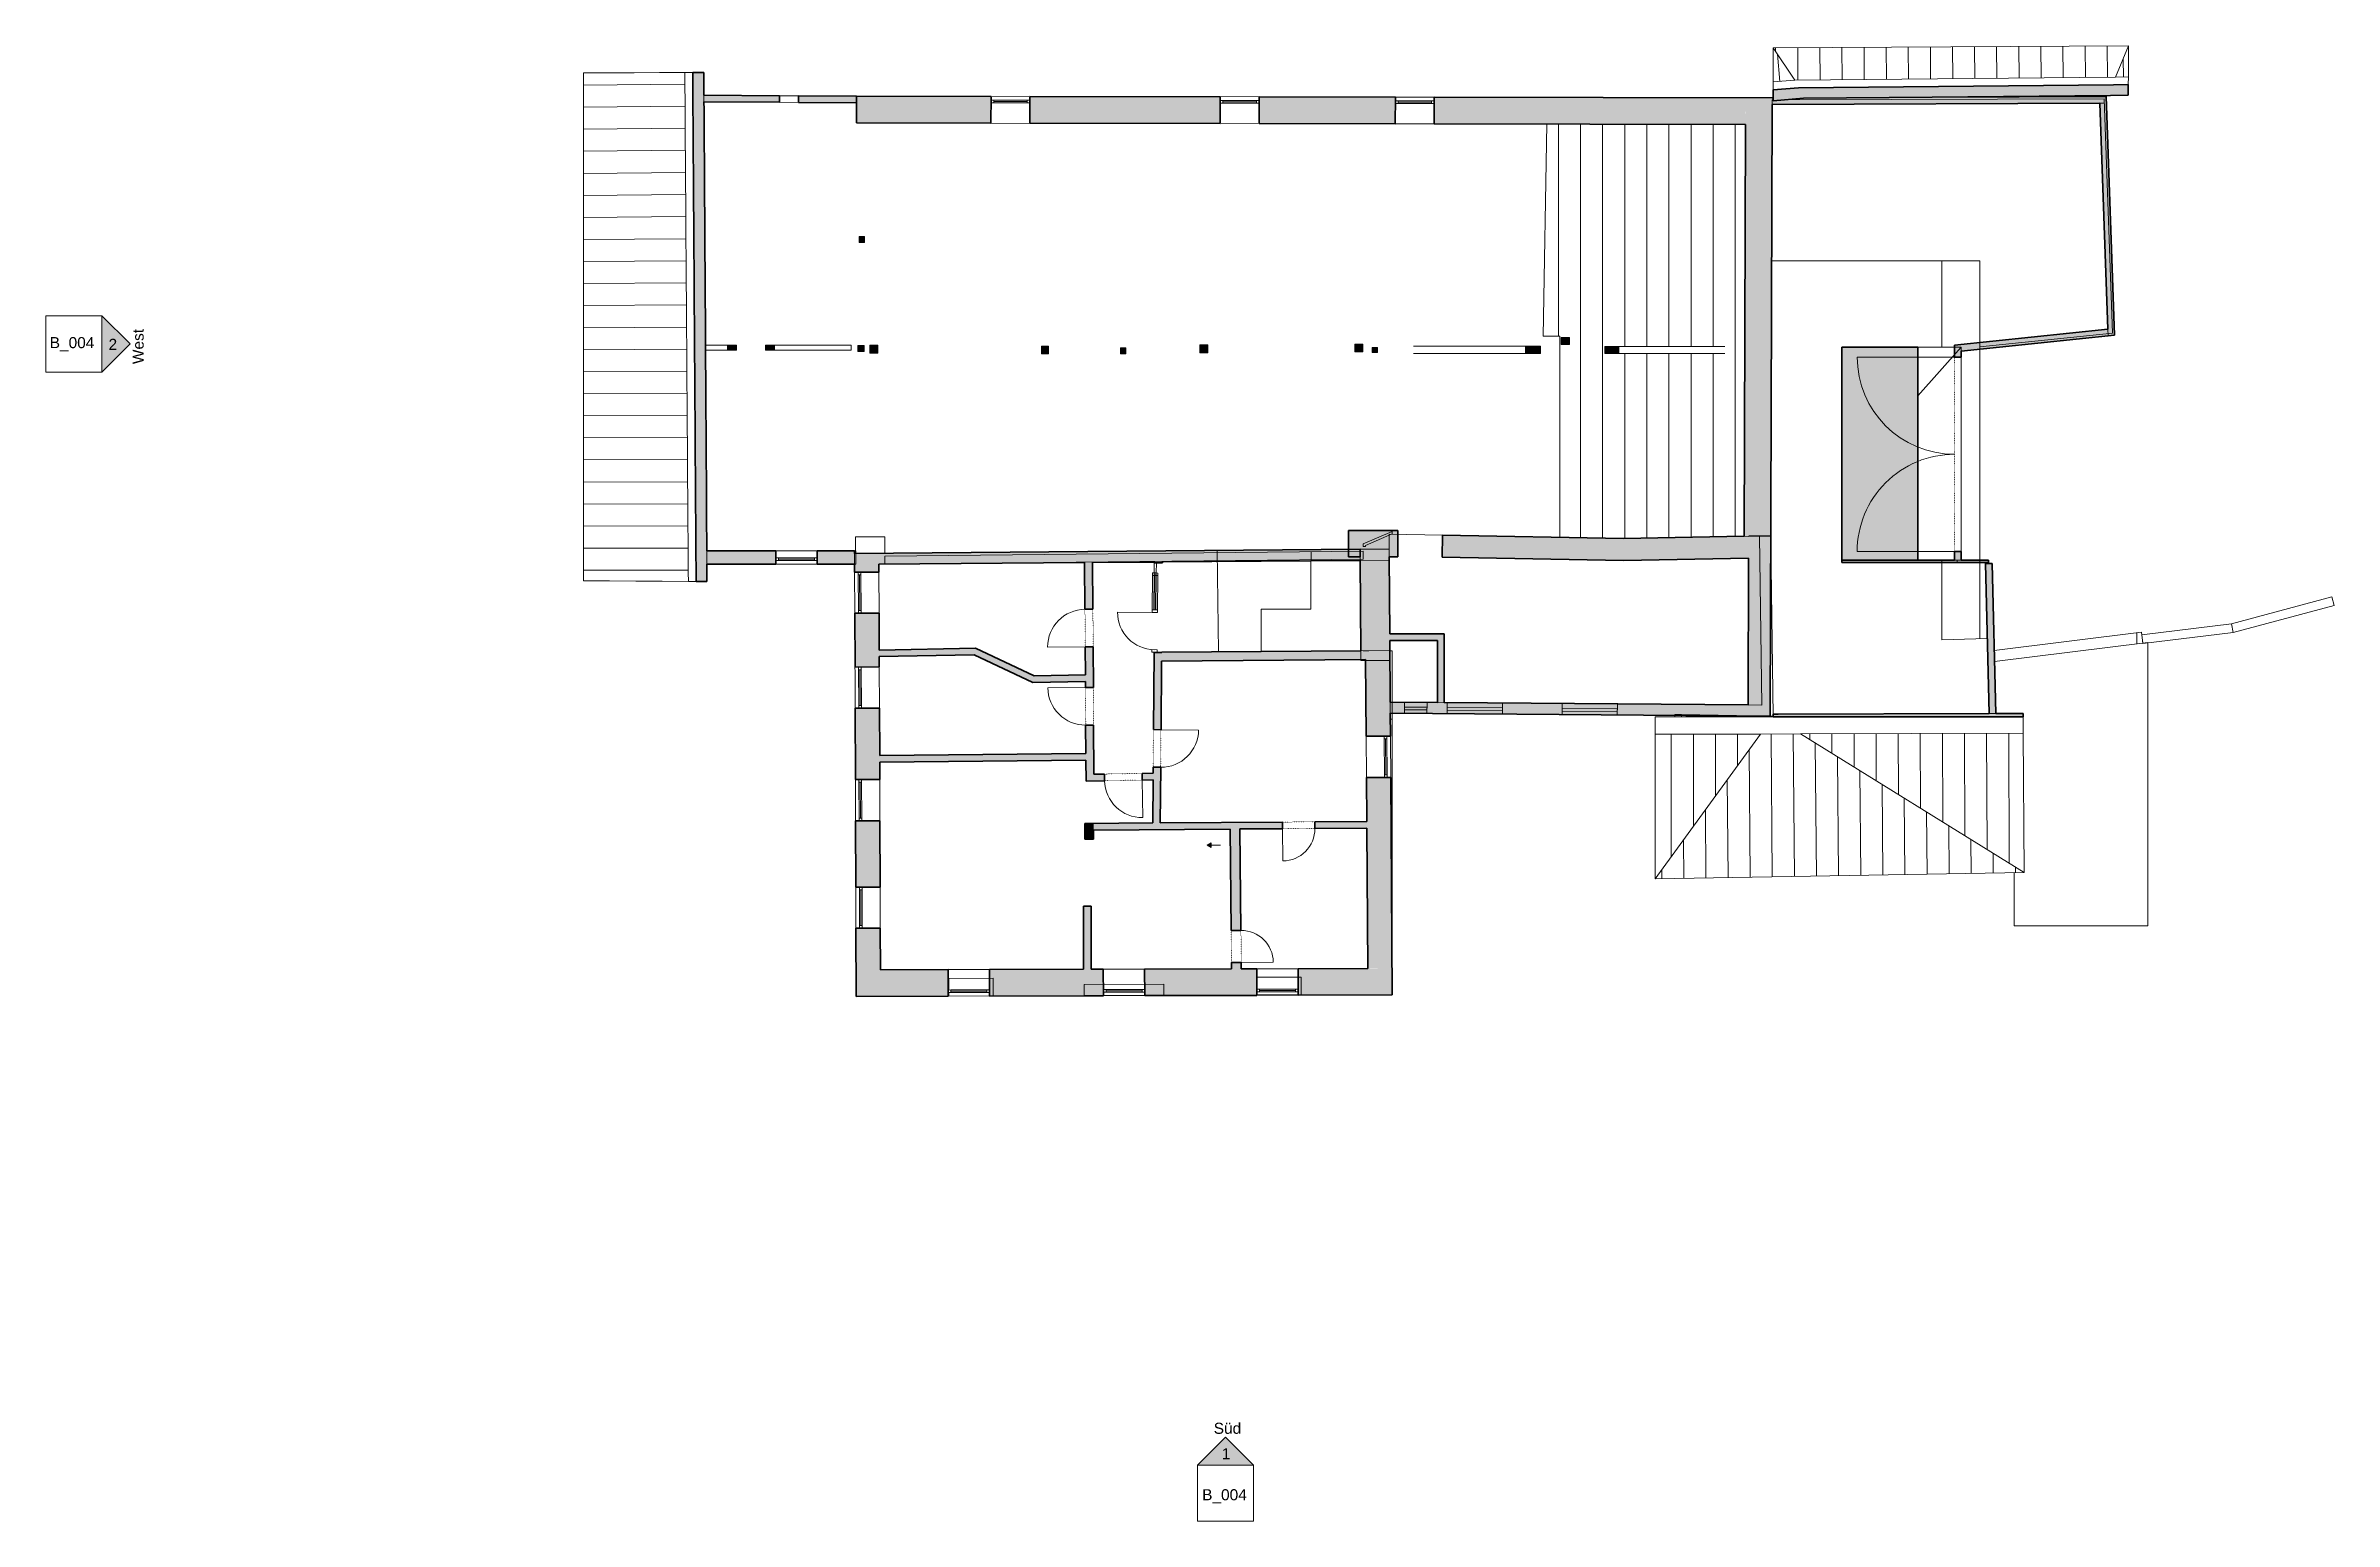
# Model space of a CAD drawing. Header units: millimetres. Extents: x -26714 to 25049, y -26634 to 6742.
import ezdxf

# ---------------------------------------------------------------- set-up
doc = ezdxf.new("R2010")
doc.units = ezdxf.units.MM
doc.linetypes.add('Über Schnittebene 1', pattern=[1, 0, -1])
for name, color, linetype, lineweight in [('A-ANNO-NOTE', 131, 'Continuous', 9), ('A-DOOR', 31, 'Continuous', 9), ('A-FLOR', 192, 'Continuous', 9), ('A-FLOR-PATT', 8, 'Continuous', 35), ('A-GLAZ', 151, 'Continuous', 9), ('A-GLAZ-CURT', 52, 'Continuous', 9), ('A-GLAZ-CWMG', 51, 'Continuous', 9), ('A-ROOF', 132, 'Continuous', 9), ('A-ROOF-FNSH', 132, 'Continuous', 9), ('A-ROOF-PATT', 132, 'Continuous', 9), ('A-WALL', 113, 'Continuous', 9), ('A-WALL-PATT', 111, 'Continuous', 35), ('G-ANNO-SYMB', 111, 'Continuous', 9), ('S-COLS', 52, 'Continuous', 9)]:
    doc.layers.add(name, color=color, linetype=linetype, lineweight=lineweight)
doc.styles.add('Arial', font='arial.ttf', dxfattribs={"height": 250})

msp = doc.modelspace()

# ---------------------------------------------------------------- texts
at = {"layer": 'G-ANNO-SYMB', "char_height": 250, "attachment_point": 1, "style": 'Arial'}
for s, insert, width in [('B_004', (-26625, 152), 1210.55), ('2', (-25294, 113), 232.49), ('Süd', (-296, -24407), 745.57), ('1', (-116, -24983), 232.49), ('B_004', (-558, -25910), 1210.55)]:
    msp.add_mtext(s, dxfattribs=dict(at, insert=insert, width=width))
at = {"layer": 'G-ANNO-SYMB', "insert": (-24750, -459), "char_height": 250, "width": 986.08, "attachment_point": 1, "rotation": 90, "style": 'Arial'}
msp.add_mtext('West', dxfattribs=at)

# ---------------------------------------------------------------- blocks, each defined once
blk = doc.blocks.new('Drehflügel 1-flg - Variabel - Drehflügel 1-flg - Variabel-418405-Obergeschoss ÖG')
at = {"layer": 'A-DOOR', "linetype": 'Über Schnittebene 1'}
for p, q in [((425, 76), (-425, 76)), ((-425, -104), (425, -104))]:
    blk.add_line(p, q, dxfattribs=at)
at = {"layer": 'A-DOOR'}
blk.add_line((425, -954), (425, -104), dxfattribs=at)
blk.add_arc((425, -104), 850, 180, 270, dxfattribs=at)
blk = doc.blocks.new('Türelement 1-flg - Drehflügel - Glas - Standard-421634-Obergeschoss ÖG')
at = {"layer": 'A-DOOR'}
blk.add_line((-421, 0), (-421, -843), dxfattribs=at)
blk.add_arc((-421, 0), 843, 270, 0, dxfattribs=at)
blk = doc.blocks.new('Pfosten rechteckig - 6 x 12-419430-Obergeschoss ÖG')
at = {"layer": 'A-GLAZ-CWMG'}
for p, q in [((0, 60), (-60, 60)), ((-60, 60), (-60, -60)), ((0, -60), (0, 60)), ((-60, -60), (0, -60))]:
    blk.add_line(p, q, dxfattribs=at)
blk = doc.blocks.new('Systemelement - Holzverschalung-420022-Obergeschoss ÖG')
at = {"layer": 'A-GLAZ-CURT'}
for p, q in [((-531, 15), (-531, 25)), ((-531, 25), (-531, 15)), ((-531, 25), (301, 25)), ((271, 25), (-531, 25)), ((-531, -15), (-531, 15)), ((-531, 15), (-531, -15)), ((271, 25), (271, -25)), ((301, 25), (271, 25)), ((531, 25), (301, 25)), ((301, 25), (301, -25)), ((301, 25), (301, -25)), ((531, 25), (301, 25)), ((531, -25), (531, 25)), ((531, 25), (531, 5)), ((531, 25), (531, 5)), ((531, 5), (531, -25)), ((531, 5), (531, -25)), ((-531, -25), (-531, -15)), ((-531, -15), (-531, -25)), ((-531, -25), (271, -25)), ((301, -25), (-531, -25)), ((271, -25), (301, -25)), ((301, -25), (531, -25)), ((301, -25), (531, -25))]:
    blk.add_line(p, q, dxfattribs=at)
blk = doc.blocks.new('Pfosten rechteckig - 6 x 12-420017-Obergeschoss ÖG')
at = {"layer": 'A-GLAZ-CWMG'}
for p, q in [((30, 60), (-30, 60)), ((-30, 60), (-30, -60)), ((30, 25), (30, 60)), ((30, 15), (30, 25)), ((30, -15), (30, 15)), ((-30, -60), (30, -60)), ((30, -25), (30, -15)), ((30, -60), (30, -25))]:
    blk.add_line(p, q, dxfattribs=at)
blk = doc.blocks.new('Systemelement - Verglasung-419837-Obergeschoss ÖG')
at = {"layer": 'A-GLAZ-CURT'}
for p, q in [((386, 15), (-386, 15)), ((-386, 15), (-386, -15)), ((-386, -15), (-386, 15)), ((386, 15), (-386, 15)), ((386, -15), (386, 15)), ((386, 15), (386, -15)), ((-386, -15), (386, -15)), ((-386, -15), (386, -15))]:
    blk.add_line(p, q, dxfattribs=at)
blk = doc.blocks.new('Pfosten rechteckig - 6 x 12-420023-Obergeschoss ÖG')
at = {"layer": 'A-GLAZ-CWMG'}
for p, q in [((-60, -60), (-60, 60)), ((-60, 60), (0, 60)), ((0, 60), (0, -5)), ((0, -60), (-60, -60)), ((0, -5), (0, -60))]:
    blk.add_line(p, q, dxfattribs=at)
blk = doc.blocks.new('Pfosten rechteckig - 6 x 12-419822-Obergeschoss ÖG')
at = {"layer": 'A-GLAZ-CWMG'}
for p, q in [((-30, 60), (30, 60)), ((-30, -60), (-30, 60)), ((30, 60), (30, -60)), ((30, -60), (-30, -60))]:
    blk.add_line(p, q, dxfattribs=at)
blk = doc.blocks.new('Pfosten rechteckig - 6 x 12-419829-Obergeschoss ÖG')
at = {"layer": 'A-GLAZ-CWMG'}
for p, q in [((-1689, -6016), (-1682, -5243)), ((-1689, -6016), (-1682, -5243)), ((-1637, -5244), (-1682, -5243)), ((-1682, -5243), (-1637, -5244)), ((-1607, -5244), (-1637, -5244)), ((-1637, -5244), (-1607, -5244)), ((-1562, -5244), (-1607, -5244)), ((-1607, -5244), (-1562, -5244)), ((-1562, -5244), (-1569, -6017)), ((-1569, -6017), (-1562, -5244)), ((-1644, -6017), (-1689, -6016)), ((-1689, -6016), (-1644, -6017)), ((-1614, -6017), (-1644, -6017)), ((-1644, -6017), (-1614, -6017)), ((-1569, -6017), (-1614, -6017)), ((-1614, -6017), (-1569, -6017))]:
    blk.add_line(p, q, dxfattribs=at)
blk = doc.blocks.new('Pfosten rechteckig - 6 x 12-419849-Obergeschoss ÖG')
at = {"layer": 'A-GLAZ-CWMG'}
for p, q in [((-30, 60), (30, 60)), ((-30, -60), (-30, 60)), ((30, 60), (-30, 60)), ((-30, 60), (-30, 15)), ((-30, 15), (-30, -15)), ((30, 60), (30, -60)), ((30, 25), (30, 60)), ((30, -25), (30, 25)), ((-30, -15), (-30, -60)), ((30, -60), (-30, -60)), ((-30, -60), (30, -60)), ((30, -60), (30, -25))]:
    blk.add_line(p, q, dxfattribs=at)
blk = doc.blocks.new('Drehflügel 1-flg - Variabel - Drehflügel 1-flg - Variabel-420253-Obergeschoss ÖG')
at = {"layer": 'A-DOOR'}
blk.add_line((425, 954), (425, 104), dxfattribs=at)
at = {"layer": 'A-DOOR', "linetype": 'Über Schnittebene 1'}
for p, q in [((-425, 104), (425, 104)), ((425, -76), (-425, -76))]:
    blk.add_line(p, q, dxfattribs=at)
at = {"layer": 'A-DOOR'}
blk.add_arc((425, 104), 850, 90, 180, dxfattribs=at)
blk = doc.blocks.new('Drehflügel 1-flg - Variabel - Drehflügel 1-flg - Variabel-420442-Obergeschoss ÖG')
at = {"layer": 'A-DOOR', "linetype": 'Über Schnittebene 1'}
for p, q in [((425, 71), (-425, 71)), ((-425, -99), (425, -99))]:
    blk.add_line(p, q, dxfattribs=at)
at = {"layer": 'A-DOOR'}
blk.add_line((425, -949), (425, -99), dxfattribs=at)
blk.add_arc((425, -99), 850, 180, 270, dxfattribs=at)
blk = doc.blocks.new('Drehflügel 1-flg - Variabel - Drehflügel 1-flg - Variabel-420441-Obergeschoss ÖG')
at = {"layer": 'A-DOOR', "linetype": 'Über Schnittebene 1'}
for p, q in [((425, 61), (-425, 61)), ((-425, -89), (425, -89))]:
    blk.add_line(p, q, dxfattribs=at)
at = {"layer": 'A-DOOR'}
blk.add_line((425, -939), (425, -89), dxfattribs=at)
blk.add_arc((425, -89), 850, 180, 270, dxfattribs=at)
blk = doc.blocks.new('Drehflügel 1-flg - Variabel - Drehflügel 1-flg - Variabel-420323-Obergeschoss ÖG')
at = {"layer": 'A-DOOR'}
blk.add_line((365, 819), (365, 89), dxfattribs=at)
at = {"layer": 'A-DOOR', "linetype": 'Über Schnittebene 1'}
for p, q in [((-365, 89), (365, 89)), ((365, -61), (-365, -61))]:
    blk.add_line(p, q, dxfattribs=at)
at = {"layer": 'A-DOOR'}
blk.add_arc((365, 89), 730, 90, 180, dxfattribs=at)
blk = doc.blocks.new('Drehflügel 1-flg - Variabel - Drehflügel 1-flg - Variabel-420344-Obergeschoss ÖG')
at = {"layer": 'A-DOOR'}
blk.add_line((361, 847), (361, 124), dxfattribs=at)
at = {"layer": 'A-DOOR', "linetype": 'Über Schnittebene 1'}
for p, q in [((-361, 124), (361, 124)), ((361, -96), (-361, -96))]:
    blk.add_line(p, q, dxfattribs=at)
at = {"layer": 'A-DOOR'}
blk.add_arc((361, 124), 723, 90, 180, dxfattribs=at)
blk = doc.blocks.new('Holzträger - 180 x 180-455359-Obergeschoss ÖG')
at = {"layer": 'S-COLS'}
blk.add_hatch(color=256, dxfattribs=at).paths.add_polyline_path([(90, -90), (90, 90), (-90, 90), (-90, -90)], flags=0)
for p, q in [((90, 90), (-90, 90)), ((-90, 90), (-90, -90)), ((90, -90), (90, 90)), ((-90, -90), (90, -90))]:
    blk.add_line(p, q, dxfattribs=at)
blk = doc.blocks.new('Holzträger - 140 x 140-455505-Obergeschoss ÖG')
at = {"layer": 'S-COLS'}
blk.add_hatch(color=256, dxfattribs=at).paths.add_polyline_path([(-70, -70), (70, -70), (70, 70), (-70, 70)], flags=0)
for p, q in [((70, 70), (-70, 70)), ((-70, 70), (-70, -70)), ((70, -70), (70, 70)), ((-70, -70), (70, -70))]:
    blk.add_line(p, q, dxfattribs=at)
blk = doc.blocks.new('Holzträger - 160 x 180-455506-Obergeschoss ÖG')
at = {"layer": 'S-COLS'}
blk.add_hatch(color=256, dxfattribs=at).paths.add_polyline_path([(80, -90), (80, 90), (-80, 90), (-80, -90)], flags=0)
for p, q in [((80, 90), (-80, 90)), ((-80, 90), (-80, -90)), ((80, -90), (80, 90)), ((-80, -90), (80, -90))]:
    blk.add_line(p, q, dxfattribs=at)
blk = doc.blocks.new('Holzträger - 120 x 140-455507-Obergeschoss ÖG')
at = {"layer": 'S-COLS'}
blk.add_hatch(color=256, dxfattribs=at).paths.add_polyline_path([(-60, -70), (60, -70), (60, 70), (-60, 70)], flags=0)
for p, q in [((60, 70), (-60, 70)), ((-60, 70), (-60, -70)), ((60, -70), (60, 70)), ((-60, -70), (60, -70))]:
    blk.add_line(p, q, dxfattribs=at)
blk = doc.blocks.new('Holzträger - 120 x 120-455379-Obergeschoss ÖG')
at = {"layer": 'S-COLS'}
blk.add_hatch(color=256, dxfattribs=at).paths.add_polyline_path([(60, -60), (60, 60), (-60, 60), (-60, -60)], flags=0)
for p, q in [((60, 60), (-60, 60)), ((-60, 60), (-60, -60)), ((60, -60), (60, 60)), ((-60, -60), (60, -60))]:
    blk.add_line(p, q, dxfattribs=at)
blk = doc.blocks.new('Holzträger - 160 x 190-455370-Obergeschoss ÖG')
at = {"layer": 'S-COLS'}
blk.add_hatch(color=256, dxfattribs=at).paths.add_polyline_path([(80, 95), (-80, 95), (-80, -95), (80, -95)], flags=0)
for p, q in [((80, 95), (-80, 95)), ((-80, 95), (-80, -95)), ((80, -95), (80, 95)), ((-80, -95), (80, -95))]:
    blk.add_line(p, q, dxfattribs=at)
blk = doc.blocks.new('FP_1-Obergeschoss ÖG')
at = {"layer": 'A-ROOF-PATT'}
for p, q in [((-14559, 5851), (-12262, 5877)), ((-14559, 5353), (-12259, 5377)), ((-14559, 4854), (-12255, 4877)), ((-14559, 4355), (-12252, 4377)), ((-14559, 3856), (-12248, 3878)), ((-14559, 3357), (-12245, 3378)), ((-14559, 2859), (-12241, 2878)), ((-14559, 2360), (-12238, 2378)), ((-14559, 1861), (-12234, 1878)), ((-14559, 1362), (-12231, 1378)), ((-14559, 863), (-12227, 879)), ((-14559, 365), (-12224, 379)), ((-14559, -134), (-12220, -121)), ((-14559, -633), (-12217, -621)), ((-14559, -1132), (-12213, -1121)), ((-14559, -1631), (-12210, -1621)), ((-14559, -2130), (-12207, -2120)), ((-14559, -2628), (-12203, -2620)), ((-14559, -3127), (-12200, -3120)), ((-14559, -3626), (-12196, -3620)), ((-14559, -4125), (-12193, -4120)), ((-14559, -4624), (-12190, -4620)), ((-14559, -5122), (-12186, -5120))]:
    blk.add_line(p, q, dxfattribs=at)
blk = doc.blocks.new('Fenster 1-flg - Variabel - Fenster 1-flg - Variabel-531415-Obergeschoss ÖG')
at = {"layer": 'A-GLAZ'}
for p, q in [((-467, -195), (-467, -135)), ((-467, -135), (-407, -135)), ((-407, -195), (-467, -195)), ((-407, -135), (-407, -195)), ((407, -135), (-407, -135)), ((-407, -165), (407, -165)), ((-407, -195), (407, -195)), ((407, -195), (407, -135)), ((407, -135), (467, -135)), ((467, -195), (407, -195)), ((467, -135), (467, -195))]:
    blk.add_line(p, q, dxfattribs=at)
blk = doc.blocks.new('Fenster 1-flg - Variabel - Fenster 1-flg - Variabel-531423-Obergeschoss ÖG')
at = {"layer": 'A-GLAZ'}
for p, q in [((-467, -220), (-467, -160)), ((-467, -160), (-407, -160)), ((-407, -220), (-467, -220)), ((-407, -160), (-407, -220)), ((407, -160), (-407, -160)), ((-407, -190), (407, -190)), ((-407, -220), (407, -220)), ((407, -220), (407, -160)), ((407, -160), (467, -160)), ((467, -220), (407, -220)), ((467, -160), (467, -220))]:
    blk.add_line(p, q, dxfattribs=at)
blk = doc.blocks.new('Fenster 1-flg - Variabel - Fenster 1-flg - Variabel-531512-Obergeschoss ÖG')
at = {"layer": 'A-GLAZ'}
for p, q in [((-467.5, -70), (-467.5, -10)), ((-467.5, -10), (-407.5, -10)), ((-407.5, -70), (-467.5, -70)), ((-407.5, -10), (-407.5, -70)), ((407.5, -10), (-407.5, -10)), ((-407.5, -40), (407.5, -40)), ((-407.5, -70), (407.5, -70)), ((407.5, -70), (407.5, -10)), ((407.5, -10), (467.5, -10)), ((467.5, -70), (407.5, -70)), ((467.5, -10), (467.5, -70))]:
    blk.add_line(p, q, dxfattribs=at)
blk = doc.blocks.new('Fenster 1-flg - Variabel - Fenster 1-flg - Variabel-531520-Obergeschoss ÖG')
at = {"layer": 'A-GLAZ'}
for p, q in [((-255, 15), (255, 15)), ((-255, -45), (-255, 15)), ((255, 15), (255, -45)), ((255, -45), (-255, -45))]:
    blk.add_line(p, q, dxfattribs=at)
blk = doc.blocks.new('Fenster 1-flg - Variabel - Fenster 1-flg - Variabel-531532-Obergeschoss ÖG')
at = {"layer": 'A-GLAZ'}
for p, q in [((-625, 15), (625, 15)), ((-625, -45), (-625, 15)), ((625, 15), (625, -45)), ((625, -45), (-625, -45))]:
    blk.add_line(p, q, dxfattribs=at)
blk = doc.blocks.new('Fenster 1-flg - Variabel - Fenster 1-flg - Variabel-531468-Obergeschoss ÖG')
at = {"layer": 'A-GLAZ'}
for p, q in [((-465, -195), (-465, -135)), ((-465, -135), (-405, -135)), ((-405, -195), (-465, -195)), ((-405, -135), (-405, -195)), ((405, -135), (-405, -135)), ((-405, -165), (405, -165)), ((-405, -195), (405, -195)), ((405, -195), (405, -135)), ((405, -135), (465, -135)), ((465, -195), (405, -195)), ((465, -135), (465, -195))]:
    blk.add_line(p, q, dxfattribs=at)
blk = doc.blocks.new('Fenster 1-flg - Variabel - Fenster 1-flg - Variabel-533101-Obergeschoss ÖG')
at = {"layer": 'A-GLAZ'}
for p, q in [((-380, 220), (-440, 220)), ((-440, 220), (-440, 160)), ((-440, 160), (-380, 160)), ((-380, 160), (-380, 220)), ((-380, 220), (380, 220)), ((-380, 190), (380, 190)), ((380, 160), (-380, 160)), ((440, 220), (380, 220)), ((380, 220), (380, 160)), ((380, 160), (440, 160)), ((440, 160), (440, 220))]:
    blk.add_line(p, q, dxfattribs=at)
blk = doc.blocks.new('Drehflügel 2-flg - Variabel - Drehflügel 2-flg - Variabel-538625-Obergeschoss ÖG')
at = {"layer": 'A-DOOR'}
for p, q in [((-2200, 2289), (-2200, 89)), ((2200, 2289), (2200, 89))]:
    blk.add_line(p, q, dxfattribs=at)
at = {"layer": 'A-DOOR', "linetype": 'Über Schnittebene 1'}
for p, q in [((-2200, 89), (2200, 89)), ((2200, -61), (-2200, -61))]:
    blk.add_line(p, q, dxfattribs=at)
at = {"layer": 'A-DOOR'}
for centre, start, end in [((-2200, 89), 360, 90), ((2200, 89), 90, 180)]:
    blk.add_arc(centre, 2200, start, end, dxfattribs=at)
blk = doc.blocks.new('Ansicht - Gefüllter Pfeil und Ansichtsname-212564-Obergeschoss ÖG')
at = {"layer": 'G-ANNO-SYMB'}
for p, q in [((-6.35, -6.35), (-6.35, 6.35)), ((-6.35, 6.35), (6.35, 6.35)), ((6.35, 6.35), (6.35, -6.35)), ((6.35, -6.35), (-6.35, -6.35))]:
    blk.add_line(p, q, dxfattribs=at)
blk = doc.blocks.new('Ansicht - Gefüllter Pfeil und Ansichtsname-212290-Obergeschoss ÖG')
at = {"layer": 'G-ANNO-SYMB'}
blk.add_hatch(color=256, dxfattribs=at).paths.add_polyline_path([(6.35, 0), (-6.35, 0), (0, 6.35)], flags=0)
for p, q in [((0, 6.35), (-6.35, 0)), ((6.35, 0), (0, 6.35)), ((-6.35, 0), (6.35, 0))]:
    blk.add_line(p, q, dxfattribs=at)

# ---------------------------------------------------------------- hatches: boundary and pattern name
at = {"layer": 'A-ANNO-NOTE'}
msp.add_hatch(color=256, dxfattribs=at).paths.add_polyline_path([(-356, -11392), (-356, -11290), (-444, -11341)], flags=0)
at = {"layer": 'A-FLOR-PATT', "lineweight": 9}
h = msp.add_hatch(dxfattribs=at)
h.set_pattern_fill('FP_1', color=55, style=0, pattern_type=2)
h.set_pattern_definition([(90, (0, 0), (-500, 3e-14), [])])
h.paths.add_polyline_path([(8972, -4401), (11705, -4354), (11731, 4964), (7240, 4972), (7156, 173), (7536, 173), (7536, -4376), (8956, -4401)], flags=0)
h.paths.add_polyline_path([(10210, -222), (8548, -222), (8548, -62), (11262, -62), (11262, -222)], flags=0)
h.paths.add_polyline_path([(7564, -17), (7564, 143), (7754, 143), (7754, -17)], flags=0)
msp.add_hatch(color=256, dxfattribs=at).paths.add_polyline_path([(15628, -4894), (15627, -74), (13911, -74), (13913, -3103), (13913, -4894)], flags=0)
at = {"layer": 'A-ROOF-PATT'}
h = msp.add_hatch(dxfattribs=at)
h.set_pattern_fill('FP_5', color=256, style=0, pattern_type=2)
h.set_pattern_definition([(270.512, (17933.2, 4414.6), (499.98, 4.47), [])])
h.paths.add_polyline_path([(12850, 5966), (20101, 6031), (20398, 6742), (12358, 6695)], flags=0)
h = msp.add_hatch(dxfattribs=at)
h.set_pattern_fill('FP_7', color=256, style=0, pattern_type=2)
h.set_pattern_definition([(271.409, (18857.4, 3045.5), (499.85, 12.295), [])])
h.paths.add_polyline_path([(20101, 6031), (20392, 6038), (20398, 6742)], flags=0)
h = msp.add_hatch(dxfattribs=at)
h.set_pattern_fill('FP_6', color=256, style=0, pattern_type=2)
h.set_pattern_definition([(274.846, (14837.5, 2124.2), (498.213, 42.24), [])])
h.paths.add_polyline_path([(12358, 5924), (12850, 5966), (12358, 6695)], flags=0)
for points in [[(-11758, -5378), (-11813, 3423), (-11830, 6139), (-12081, 6138), (-12004, -5377)], [(12358, 5496), (13042, 5554), (19989, 5616), (20389, 5626), (20391, 5866), (20055, 5858), (12930, 5794), (12358, 5746)], [(12358, -8439), (18012, -8439), (18011, -8362), (12358, -8380)]]:
    msp.add_hatch(color=256, dxfattribs=at).paths.add_polyline_path(points, flags=0)
h = msp.add_hatch(dxfattribs=at)
h.set_pattern_fill('FP_3', color=256, style=0, pattern_type=2)
h.set_pattern_definition([(90.508, (13821.6, -10222), (-499.98, -4.433), [])])
h.paths.add_polyline_path([(9687, -12103), (18032, -11957), (12974, -8821), (12073, -8829)], flags=0)
h = msp.add_hatch(dxfattribs=at)
h.set_pattern_fill('FP_2', color=256, style=0, pattern_type=2)
h.set_pattern_definition([(90, (10054.04, -9767.3), (-500, 3e-14), [])])
h.paths.add_polyline_path([(9687, -12103), (12073, -8829), (9687, -8829)], flags=0)
h = msp.add_hatch(dxfattribs=at)
h.set_pattern_fill('FP_4', color=256, style=0, pattern_type=2)
h.set_pattern_definition([(90.178, (15185.1, -8477.63), (-500, -1.553), [])])
h.paths.add_polyline_path([(18032, -11957), (18014, -8805), (12974, -8821), (18014, -11946)], flags=0)
at = {"layer": 'A-WALL-PATT', "lineweight": 9, "transparency": 33554585}
h = msp.add_hatch(color=256, dxfattribs=at)
h.paths.add_polyline_path([(-8376, 5450), (-8375, 5600), (-9686, 5610), (-9687, 5460)], flags=0)
h.paths.add_polyline_path([(-10120, 5463), (-10119, 5613), (-11827, 5625), (-11826, 5475), (-10621, 5466)], flags=0)
h = msp.add_hatch(color=256, dxfattribs=at)
h.paths.add_polyline_path([(11731, 4964), (11733, 5564), (4692, 5577), (4691, 4977), (8956, 4969)], flags=0)
h.paths.add_polyline_path([(3811, 4978), (3812, 5578), (730, 5584), (729, 4984), (1125, 4983)], flags=0)
h.paths.add_polyline_path([(-151, 4985), (-150, 5585), (-4454, 5593), (-4455, 4993)], flags=0)
h.paths.add_polyline_path([(-5335, 4994), (-5334, 5594), (-8375, 5600), (-8376, 5000), (-6706, 4997)], flags=0)
for points in [[(11705, -4354), (12305, -4343), (12333, 5563), (11733, 5564), (11716, -287)], [(12332, 5416), (19898, 5445), (19893, 5595), (15957, 5580), (13042, 5554), (12358, 5496), (12358, 5567), (12333, 5566), (12333, 5563)], [(19932, 183), (20081, 199), (19898, 5445), (19748, 5444), (19927, 334)], [(16458, -182), (19932, 183), (19927, 334), (16458, -31)], [(-7868, -4988), (3014, -4898), (3013, -4648), (-7869, -4738)], [(3674, -4820), (3865, -4820), (3865, -4220), (2750, -4220), (2750, -4820), (3083, -4820)], [(8972, -4902), (8972, -4401), (4878, -4330), (4869, -4830), (8956, -4901)], [(8972, -4902), (11803, -4852), (11805, -4352), (8972, -4401)], [(12294, -8173), (12305, -4343), (11805, -4352), (11794, -8169)], [(3029, -6944), (3689, -6939), (3674, -4820), (3014, -4820), (3014, -4898)], [(17232, -4944), (17232, -4894), (13913, -4894), (13913, -4944), (16787, -4944)], [(17244, -8364), (17394, -8364), (17309, -4970), (17159, -4970)], [(4766, -6710), (4766, -6560), (3686, -6560), (3687, -6710)], [(4916, -8116), (4916, -6560), (4766, -6560), (4766, -8115)], [(-7861, -7077), (-5381, -7025), (-5684, -6881), (-7861, -6927)], [(-4390, -7662), (-4052, -7656), (-5381, -7025), (-5716, -7032)], [(-1475, -7178), (3140, -7144), (3139, -6944), (-1473, -6978), (-1473, -6981)], [(-4052, -7656), (-3199, -7641), (-3200, -7491), (-4357, -7511)], [(12293, -8423), (12294, -8173), (3697, -8107), (3698, -8357), (8956, -8397)], [(-7852, -9464), (-3188, -9416), (-3189, -9266), (-7852, -9314)], [(-3013, -11203), (-3013, -10848), (-3213, -10849), (-3213, -11203)], [(-3241, -14149), (-3071, -14149), (-3071, -12724), (-3241, -12724)]]:
    msp.add_hatch(color=256, dxfattribs=at).paths.add_polyline_path(points, flags=0)
h = msp.add_hatch(color=256, dxfattribs=at)
h.paths.add_polyline_path([(16608, -4894), (16608, -4699), (16458, -4699), (16458, -4894)], flags=0)
h.paths.add_polyline_path([(16608, -299), (16608, -166), (16458, -182), (16458, -299)], flags=0)
h = msp.add_hatch(color=256, dxfattribs=at)
h.paths.add_polyline_path([(-8664, -4984), (-8418, -4984), (-8419, -4684), (-9263, -4684), (-9263, -4984)], flags=0)
h.paths.add_polyline_path([(-10621, -4984), (-10198, -4984), (-10198, -4684), (-11762, -4684), (-11760, -4984)], flags=0)
h = msp.add_hatch(color=256, dxfattribs=at)
h.paths.add_polyline_path([(-8383, -14763), (-7833, -14762), (-7838, -13219), (-8388, -13221)], flags=0)
h.paths.add_polyline_path([(-8392, -12291), (-7842, -12289), (-7847, -10787), (-8397, -10789), (-8395, -11417)], flags=0)
h.paths.add_polyline_path([(-8400, -9859), (-7850, -9857), (-7856, -8240), (-8406, -8242)], flags=0)
h.paths.add_polyline_path([(-8410, -7312), (-7860, -7310), (-7864, -6092), (-8414, -6094)], flags=0)
h.paths.add_polyline_path([(-8418, -5164), (-7868, -5162), (-7869, -4738), (-8419, -4743), (-8418, -4984)], flags=0)
h = msp.add_hatch(color=256, dxfattribs=at)
h.paths.add_polyline_path([(-3185, -9890), (-3005, -9887), (-3013, -8624), (-3193, -8625), (-3188, -9416)], flags=0)
h.paths.add_polyline_path([(-3198, -7775), (-3018, -7774), (-3024, -6854), (-3204, -6855), (-3199, -7707)], flags=0)
h.paths.add_polyline_path([(-3209, -6005), (-3029, -6004), (-3036, -4948), (-3216, -4950)], flags=0)
h = msp.add_hatch(color=256, dxfattribs=at)
h.paths.add_polyline_path([(-1677, -10839), (-1507, -10838), (-1496, -9579), (-1666, -9577), (-1669, -9864)], flags=0)
h.paths.add_polyline_path([(-1488, -8729), (-1473, -6981), (-1643, -6979), (-1658, -8727)], flags=0)
h.paths.add_polyline_path([(-1455, -4955), (-1454, -4935), (-1625, -4937), (-1625, -4954)], flags=0)
h = msp.add_hatch(color=256, dxfattribs=at)
h.paths.add_polyline_path([(3189, -14131), (3739, -14130), (3709, -9807), (3159, -9811), (3170, -11417)], flags=0)
h.paths.add_polyline_path([(3152, -8876), (3702, -8872), (3689, -6939), (3139, -6944), (3144, -7707)], flags=0)
h = msp.add_hatch(color=256, dxfattribs=at)
h.paths.add_polyline_path([(-3005, -9887), (-2765, -9883), (-2767, -9733), (-3006, -9737)], flags=0)
h.paths.add_polyline_path([(-1915, -9868), (-1669, -9864), (-1667, -9714), (-1917, -9718)], flags=0)
h = msp.add_hatch(color=256, dxfattribs=at)
h.paths.add_polyline_path([(-3013, -10998), (1261, -10969), (1259, -10819), (-3013, -10848)], flags=0)
h.paths.add_polyline_path([(1991, -10964), (3167, -10956), (3166, -10806), (1989, -10814)], flags=0)
h = msp.add_hatch(color=256, dxfattribs=at)
h.paths.add_polyline_path([(108, -14140), (328, -14139), (327, -13995), (107, -13997)], flags=0)
h.paths.add_polyline_path([(100, -13274), (320, -13272), (297, -10975), (77, -10977), (81, -11417)], flags=0)
h = msp.add_hatch(color=256, dxfattribs=at)
h.paths.add_polyline_path([(-7833, -14762), (-6303, -14757), (-6304, -14157), (-7835, -14162)], flags=0)
h.paths.add_polyline_path([(-5368, -14755), (-2793, -14748), (-2795, -14148), (-5369, -14155)], flags=0)
h.paths.add_polyline_path([(-1858, -14745), (681, -14738), (679, -14138), (-1860, -14145)], flags=0)
h.paths.add_polyline_path([(1616, -14736), (3743, -14730), (3739, -14130), (1614, -14136)], flags=0)
at = {"layer": 'S-COLS'}
for points in [[(-8195, 2288), (-8195, 2428), (-8315, 2428), (-8315, 2288)], [(-11092, -147), (-11092, -27), (-11298, -27), (-11298, -147)], [(-10228, -147), (-10228, -27), (-10433, -27), (-10433, -147)], [(7093, -217), (7093, -57), (6758, -57), (6758, -217)], [(8548, -222), (8870, -222), (8870, -62), (8548, -62)]]:
    msp.add_hatch(color=256, dxfattribs=at).paths.add_polyline_path(points, flags=0)

# ---------------------------------------------------------------- linework, layer by layer
at = {"layer": 'A-ANNO-NOTE'}
for p, q in [((-356, -11290), (-444, -11341)), ((-444, -11341), (-144, -11340)), ((-444, -11341), (-356, -11392)), ((-356, -11392), (-356, -11290))]:
    msp.add_line(p, q, dxfattribs=at)
at = {"layer": 'A-FLOR'}
for p, q in [((20030, 244), (19845, 5545)), ((-5335, 4994), (-5335, 4994)), ((7156, 173), (7240, 4972)), ((12322, 1876), (17033, 1876)), ((17033, 1876), (17033, -71)), ((7536, 173), (7156, 173)), ((7536, -4376), (7536, 173)), ((17033, -71), (20030, 244)), ((15627, -74), (16608, -74)), ((16608, -74), (16608, -4699)), ((3013, -4648), (3672, -4643)), ((4878, -4330), (3670, -4309)), ((3670, -4309), (3674, -4820)), ((11805, -4352), (8972, -4401)), ((12101, -8172), (12052, -4348)), ((12304, -4491), (12355, -8424)), ((-8419, -4684), (-8419, -4743)), ((-8419, -4743), (-8406, -8242)), ((-185, -6969), (-219, -4675)), ((1898, -4908), (1898, -6001)), ((3674, -4893), (3014, -4898)), ((16608, -4894), (15628, -4894)), ((1898, -6001), (778, -6001)), ((778, -6001), (778, -6961)), ((17202, -6668), (16173, -6694)), ((3689, -6939), (3029, -6944)), ((20832, -6759), (17365, -7185)), ((20832, -13166), (20832, -6759)), ((3709, -9807), (3697, -8107)), ((4766, -8115), (12101, -8172)), ((12355, -8424), (10282, -8388)), ((17812, -11961), (17812, -13166)), ((17812, -13166), (20832, -13166))]:
    msp.add_line(p, q, dxfattribs=at)
at = {"layer": 'A-FLOR', "lineweight": 35}
for p, q in [((15627, -74), (13911, -74)), ((13911, -74), (13913, -3103)), ((15628, -1175), (15627, -74)), ((15628, -4894), (15628, -1175)), ((13913, -3103), (13913, -4894)), ((13913, -4894), (15628, -4894))]:
    msp.add_line(p, q, dxfattribs=at)
at = {"layer": 'A-FLOR', "lineweight": 18}
msp.add_line((16608, -74), (15628, -1175), dxfattribs=at)
at = {"layer": 'A-ROOF'}
for p, q in [((20398, 6742), (12358, 6695)), ((20101, 6031), (20398, 6742)), ((20392, 6038), (20398, 6742)), ((12358, 6695), (12850, 5966)), ((12358, 6695), (12358, 5924)), ((9687, -12103), (12073, -8829)), ((9687, -8829), (9687, -12103)), ((18032, -11957), (12974, -8821)), ((18032, -11957), (18014, -8805)), ((9687, -12103), (18032, -11957))]:
    msp.add_line(p, q, dxfattribs=at)
at = {"layer": 'A-ROOF', "color": 7, "lineweight": 35}
for p, q in [((-11830, 6139), (-12081, 6138)), ((12358, 5746), (12930, 5794)), ((12358, 5746), (12358, 5567)), ((12930, 5794), (20055, 5858)), ((20055, 5858), (20391, 5866)), ((20389, 5626), (20391, 5866)), ((12358, 5496), (13042, 5554)), ((15957, 5580), (19989, 5616)), ((19989, 5616), (20389, 5626)), ((-12004, -5377), (-11758, -5378)), ((12470, -8379), (12358, -8380)), ((12358, -8380), (12358, -8439)), ((18012, -8439), (12358, -8439)), ((17244, -8364), (12470, -8379)), ((18011, -8362), (17394, -8364)), ((18012, -8439), (18011, -8362))]:
    msp.add_line(p, q, dxfattribs=at)
at = {"layer": 'A-ROOF', "flags": 128}
for points in [[(-12260, 6138), (-12834, 6135), (-13407, 6132), (-13981, 6130), (-14555, 6127)], [(-14555, 6127), (-14555, 4851), (-14555, 3574), (-14555, 2298), (-14555, 1021), (-14555, -256), (-14555, -1532), (-14555, -2809), (-14555, -4085), (-14555, -5362)], [(-14555, -5362), (-13961, -5365), (-13368, -5369), (-12774, -5372), (-12180, -5376)]]:
    msp.add_lwpolyline(points, dxfattribs=at)
at = {"layer": 'A-ROOF', "color": 7, "lineweight": 35, "flags": 128}
for points in [[(-11827, 5625), (-11828, 5882), (-11830, 6139)], [(-11758, -5378), (-11759, -5181), (-11760, -4984)]]:
    msp.add_lwpolyline(points, dxfattribs=at)
at = {"layer": 'A-ROOF', "color": 7, "lineweight": 35}
msp.add_open_spline([(-12004, -5377), (-12017, -3457), (-12042, 381), (-12068, 4219), (-12081, 6138)], degree=3, dxfattribs=at)
msp.add_open_spline([(-11762, -4684), (-11772, -3179), (-11792, 207), (-11814, 3594), (-11826, 5475)], degree=3, knots=[0, 0, 0, 0, 0.444444, 1, 1, 1, 1], dxfattribs=at)
at = {"layer": 'A-ROOF-FNSH', "color": 250}
for p, q in [((-12081, 6138), (-12260, 6138)), ((12850, 5966), (12358, 5924)), ((12358, 5924), (12358, 5746)), ((20101, 6031), (12850, 5966)), ((20392, 6038), (20101, 6031)), ((20391, 5866), (20392, 6038)), ((-12180, -5376), (-12004, -5377)), ((12358, -8439), (9687, -8439)), ((9687, -8439), (9687, -8829)), ((18014, -8805), (18012, -8439)), ((9687, -8829), (12073, -8829)), ((12073, -8829), (12974, -8821)), ((12974, -8821), (18014, -8805))]:
    msp.add_line(p, q, dxfattribs=at)
msp.add_open_spline([(-12260, 6138), (-12248, 4432), (-12221, 594), (-12195, -3244), (-12180, -5376)], degree=3, knots=[0, 0, 0, 0, 0.444444, 1, 1, 1, 1], dxfattribs=at)
at = {"layer": 'A-WALL', "color": 7, "lineweight": 35}
for p, q in [((-10119, 5613), (-11827, 5625)), ((-11826, 5475), (-10120, 5463)), ((-10120, 5463), (-10119, 5613)), ((-9686, 5610), (-9687, 5460)), ((-9687, 5460), (-8376, 5450)), ((-8375, 5600), (-9686, 5610)), ((-8375, 5600), (-8376, 5000)), ((-8376, 5450), (-8375, 5600)), ((-5334, 5594), (-8375, 5600)), ((-5335, 4994), (-5334, 5594)), ((-4454, 5593), (-4455, 4993)), ((-150, 5585), (-4454, 5593)), ((-151, 4985), (-150, 5585)), ((730, 5584), (729, 4984)), ((3812, 5578), (730, 5584)), ((3811, 4978), (3812, 5578)), ((4692, 5577), (4691, 4977)), ((12333, 5563), (4692, 5577)), ((12293, -8423), (12332, 5416)), ((12332, 5416), (19748, 5444)), ((12358, 5567), (12333, 5566)), ((12333, 5566), (12333, 5563)), ((12358, 5496), (12358, 5567)), ((15957, 5580), (13042, 5554)), ((19893, 5595), (15957, 5580)), ((19748, 5444), (19927, 334)), ((20081, 199), (19893, 5595)), ((-8376, 5000), (-5335, 4994)), ((-4455, 4993), (-151, 4985)), ((729, 4984), (3811, 4978)), ((4691, 4977), (11731, 4964)), ((11731, 4964), (11705, -4354)), ((19927, 334), (16458, -31)), ((16608, -166), (20081, 199)), ((16458, -31), (16458, -299)), ((16458, -299), (16608, -299)), ((16608, -299), (16608, -166)), ((3013, -4648), (-8419, -4743)), ((3865, -4220), (2750, -4220)), ((2750, -4220), (2750, -4820)), ((3014, -4820), (3013, -4648)), ((3865, -4820), (3865, -4220)), ((4878, -4330), (4869, -4830)), ((8972, -4401), (4878, -4330)), ((11705, -4354), (8972, -4401)), ((12305, -4343), (11805, -4352)), ((-10198, -4684), (-11762, -4684)), ((-11760, -4984), (-10198, -4984)), ((-10198, -4984), (-10198, -4684)), ((-8419, -4684), (-9263, -4684)), ((-9263, -4684), (-9263, -4984)), ((-9263, -4984), (-8418, -4984)), ((-8419, -4743), (-8419, -4684)), ((-8418, -4984), (-8418, -5164)), ((-8418, -5164), (-7868, -5162)), ((-7868, -4988), (-3216, -4950)), ((-7868, -5162), (-7868, -4988)), ((-3216, -4950), (-3209, -6005)), ((-3036, -4948), (-1625, -4937)), ((-3029, -6004), (-3036, -4948)), ((-1625, -4937), (-1625, -4954)), ((-1625, -4954), (-1455, -4955)), ((-1455, -4955), (-1454, -4935)), ((-1454, -4935), (3014, -4898)), ((2750, -4820), (3014, -4820)), ((3014, -4898), (3029, -6944)), ((3686, -6560), (3674, -4820)), ((3674, -4820), (3865, -4820)), ((4869, -4830), (8972, -4902)), ((8972, -4902), (11803, -4852)), ((11803, -4852), (11794, -8169)), ((16458, -4894), (13913, -4894)), ((13913, -4894), (13913, -4944)), ((13913, -4944), (17232, -4944)), ((16608, -4699), (16458, -4699)), ((16458, -4699), (16458, -4894)), ((16608, -4894), (16608, -4699)), ((17232, -4894), (16608, -4894)), ((17309, -4970), (17159, -4970)), ((17159, -4970), (17244, -8364)), ((17232, -4944), (17232, -4894)), ((17394, -8364), (17309, -4970)), ((-7864, -6092), (-8414, -6094)), ((-8414, -6094), (-8410, -7312)), ((-7861, -6927), (-7864, -6092)), ((-3209, -6005), (-3029, -6004)), ((4916, -6560), (3686, -6560)), ((3697, -8107), (3687, -6710)), ((3687, -6710), (4766, -6710)), ((4766, -6710), (4766, -8115)), ((4916, -8116), (4916, -6560)), ((-5684, -6881), (-7861, -6927)), ((-7861, -7077), (-5716, -7032)), ((-7860, -7310), (-7861, -7077)), ((-5716, -7032), (-4390, -7662)), ((-4357, -7511), (-5684, -6881)), ((-3024, -6854), (-3204, -6855)), ((-3204, -6855), (-3200, -7491)), ((-3018, -7774), (-3024, -6854)), ((-1643, -6979), (-1658, -8727)), ((-1473, -6981), (-1643, -6979)), ((-1488, -8729), (-1475, -7178)), ((-1475, -7178), (3140, -7144)), ((3029, -6944), (-1473, -6978)), ((-1473, -6978), (-1473, -6981)), ((3140, -7144), (3152, -8876)), ((-8410, -7312), (-7860, -7310)), ((-4390, -7662), (-3199, -7641)), ((-3200, -7491), (-4357, -7511)), ((-3199, -7641), (-3198, -7775)), ((-7856, -8240), (-8406, -8242)), ((-8406, -8242), (-8400, -9859)), ((-7852, -9314), (-7856, -8240)), ((-3198, -7775), (-3018, -7774)), ((4766, -8115), (3697, -8107)), ((11794, -8169), (4916, -8116)), ((-3013, -8624), (-3193, -8625)), ((-3193, -8625), (-3189, -9266)), ((-3006, -9737), (-3013, -8624)), ((-1658, -8727), (-1488, -8729)), ((3702, -8872), (3698, -8357)), ((3698, -8357), (12293, -8423)), ((-3189, -9266), (-7852, -9314)), ((3152, -8876), (3702, -8872)), ((-7852, -9464), (-3188, -9416)), ((-7850, -9857), (-7852, -9464)), ((-3188, -9416), (-3185, -9890)), ((-2767, -9733), (-3006, -9737)), ((-2765, -9883), (-2767, -9733)), ((-1667, -9714), (-1917, -9718)), ((-1917, -9718), (-1915, -9868)), ((-1666, -9577), (-1667, -9714)), ((-1496, -9579), (-1666, -9577)), ((-1507, -10838), (-1496, -9579)), ((3709, -9807), (3159, -9811)), ((3159, -9811), (3166, -10806)), ((3743, -14730), (3709, -9807)), ((-8400, -9859), (-7850, -9857)), ((-3185, -9890), (-2765, -9883)), ((-1915, -9868), (-1669, -9864)), ((-1669, -9864), (-1677, -10839)), ((-7847, -10787), (-8397, -10789)), ((-8397, -10789), (-8392, -12291)), ((-7842, -12289), (-7847, -10787)), ((-1677, -10839), (-3213, -10849)), ((-3213, -10849), (-3213, -11203)), ((1259, -10819), (-1507, -10838)), ((1261, -10969), (1259, -10819)), ((3166, -10806), (1989, -10814)), ((1989, -10814), (1991, -10964)), ((-3213, -11203), (-3013, -11203)), ((-3013, -10998), (77, -10977)), ((-3013, -11203), (-3013, -10998)), ((77, -10977), (100, -13274)), ((297, -10975), (1261, -10969)), ((320, -13272), (297, -10975)), ((1991, -10964), (3167, -10956)), ((3167, -10956), (3189, -14131)), ((-8392, -12291), (-7842, -12289)), ((-3071, -12724), (-3241, -12724)), ((-3241, -12724), (-3241, -14149)), ((-3071, -14149), (-3071, -12724)), ((-7838, -13219), (-8388, -13221)), ((-8388, -13221), (-8383, -14763)), ((-7835, -14162), (-7838, -13219)), ((100, -13274), (320, -13272)), ((-6304, -14157), (-7835, -14162)), ((-6303, -14757), (-6304, -14157)), ((-3241, -14149), (-5369, -14155)), ((-5369, -14155), (-5368, -14755)), ((-2795, -14148), (-3071, -14149)), ((-2793, -14748), (-2795, -14148)), ((108, -14140), (-1860, -14145)), ((-1860, -14145), (-1858, -14745)), ((327, -13995), (107, -13997)), ((107, -13997), (108, -14140)), ((328, -14139), (327, -13995)), ((679, -14138), (328, -14139)), ((681, -14738), (679, -14138)), ((3189, -14131), (1614, -14136)), ((1614, -14136), (1616, -14736)), ((-8383, -14763), (-6303, -14757)), ((-5368, -14755), (-2793, -14748)), ((-1858, -14745), (681, -14738)), ((1616, -14736), (3743, -14730))]:
    msp.add_line(p, q, dxfattribs=at)
at = {"layer": 'A-WALL'}
for p, q in [((-10120, 5463), (-9687, 5460)), ((-9686, 5610), (-10119, 5613)), ((730, 5584), (-5334, 5594)), ((4692, 5577), (3812, 5578)), ((12333, 5516), (12332, 5416)), ((12333, 5516), (12358, 5517)), ((12611, 5518), (19845, 5545)), ((19748, 5444), (19848, 5445)), ((-5335, 4994), (729, 4984)), ((3811, 4978), (4691, 4977)), ((16173, -74), (16173, 1876)), ((19927, 334), (19932, 183)), ((17033, -71), (17033, -6673)), ((-8397, -4370), (-7737, -4368)), ((-8395, -4984), (-8397, -4370)), ((-7737, -4368), (-7736, -4737)), ((3083, -4528), (3743, -4248)), ((3083, -4582), (3083, -4528)), ((3083, -4582), (3133, -4582)), ((3743, -4302), (3133, -4561)), ((3133, -4561), (3133, -4582)), ((3743, -4302), (3743, -4248)), ((-10198, -4684), (-9263, -4684)), ((-10198, -4984), (-8395, -4984)), ((-8419, -4684), (-8396, -4684)), ((-7868, -5162), (-7864, -6092)), ((3083, -4689), (-7735, -4805)), ((-7735, -4985), (-7735, -4805)), ((3083, -4869), (-7735, -4985)), ((1905, -4701), (1907, -4881)), ((3014, -4820), (3030, -7160)), ((3083, -4869), (3083, -4689)), ((16173, -6694), (16173, -4894)), ((16522, -4944), (16522, -4894)), ((22722, -6332), (24997, -5723)), ((22760, -6529), (25049, -5916)), ((24997, -5723), (25049, -5916)), ((20692, -6525), (17358, -6934)), ((20582, -6538), (20582, -6790)), ((20722, -6773), (20692, -6525)), ((20695, -6581), (22722, -6332)), ((20695, -6581), (20719, -6780)), ((22760, -6529), (20719, -6780)), ((22760, -6529), (22722, -6332)), ((3030, -7160), (3690, -7160)), ((3139, -6943), (3083, -6943)), ((3211, -6943), (3140, -6943)), ((3743, -6943), (3689, -6943)), ((3743, -6943), (3743, -14716)), ((-7856, -8240), (-7860, -7310)), ((4017, -8359), (4019, -8109)), ((4529, -8113), (4527, -8363)), ((4982, -8367), (4984, -8117)), ((6234, -8126), (6232, -8376)), ((7584, -8137), (7582, -8387)), ((8833, -8146), (8832, -8396)), ((3699, -8488), (3743, -8488)), ((10132, -8385), (10132, -8439)), ((10132, -8385), (10282, -8388)), ((10282, -8388), (10282, -8439)), ((17244, -8364), (17394, -8364)), ((3152, -8876), (3159, -9811)), ((-8400, -9859), (-8388, -13221)), ((-7847, -10787), (-7850, -9857)), ((3743, -10123), (3711, -10123)), ((1259, -10819), (1261, -10969)), ((1259, -10819), (1259, -10819)), ((1991, -10964), (1989, -10814)), ((1261, -10969), (1261, -10969)), ((-7838, -13219), (-7842, -12289)), ((-5369, -14155), (-6304, -14157)), ((-6286, -14355), (-5286, -14351)), ((-6286, -14355), (-6285, -14617)), ((-5286, -14351), (-5285, -14751)), ((-3226, -14493), (-1426, -14486)), ((-3226, -14493), (-3225, -14743)), ((-1860, -14145), (-2795, -14148)), ((-1426, -14486), (-1425, -14736)), ((669, -14328), (1679, -14324)), ((669, -14328), (670, -14727)), ((1614, -14136), (679, -14138)), ((1679, -14324), (1680, -14724)), ((-6303, -14757), (1616, -14736)), ((-6285, -14677), (-6285, -14755)), ((-5285, -14751), (-6285, -14755)), ((-1425, -14736), (-3225, -14743)), ((1680, -14724), (671, -14728))]:
    msp.add_line(p, q, dxfattribs=at)
at = {"layer": 'A-WALL', "flags": 128}
for points in [[(-11827, 5625), (-11826, 5550), (-11826, 5475)], [(-11762, -4684), (-11762, -4759), (-11761, -4834), (-11761, -4909), (-11760, -4984)]]:
    msp.add_lwpolyline(points, dxfattribs=at)
at = {"layer": 'S-COLS'}
for p, q in [((-8195, 2428), (-8315, 2428)), ((-8315, 2428), (-8315, 2288)), ((-8315, 2288), (-8195, 2288)), ((-8195, 2288), (-8195, 2428)), ((-11791, -27), (-11298, -27)), ((-11790, -147), (-11298, -147)), ((-11092, -27), (-11298, -27)), ((-11298, -27), (-11298, -147)), ((-11298, -147), (-11092, -147)), ((-11092, -147), (-11092, -27)), ((-10228, -27), (-10433, -27)), ((-10433, -27), (-10433, -147)), ((-10433, -147), (-10228, -147)), ((-10228, -147), (-10228, -27)), ((-8495, -27), (-10228, -27)), ((-8495, -147), (-10228, -147)), ((-8495, -147), (-8495, -27)), ((4222, -57), (6758, -57)), ((4222, -217), (6758, -217)), ((7093, -57), (6758, -57)), ((6758, -57), (6758, -217)), ((6758, -217), (7093, -217)), ((7093, -217), (7093, -57)), ((8870, -62), (8548, -62)), ((8548, -62), (8548, -222)), ((8548, -222), (8870, -222)), ((8870, -222), (8870, -62)), ((11262, -62), (8870, -62)), ((11262, -222), (8870, -222))]:
    msp.add_line(p, q, dxfattribs=at)

# ---------------------------------------------------------------- block references
at = {"layer": 'A-DOOR'}
for name, p, rotation in [('Drehflügel 2-flg - Variabel - Drehflügel 2-flg - Variabel-538625-Obergeschoss ÖG', (16547, -2499), 89.9999999999999), ('Drehflügel 1-flg - Variabel - Drehflügel 1-flg - Variabel-418405-Obergeschoss ÖG', (-3102, -6430), 270.3604242274997), ('Türelement 1-flg - Drehflügel - Glas - Standard-421634-Obergeschoss ÖG', (-1633, -6498), 269.4880529656931), ('Drehflügel 1-flg - Variabel - Drehflügel 1-flg - Variabel-420253-Obergeschoss ÖG', (-3091, -8200), 90.36042422749965), ('Drehflügel 1-flg - Variabel - Drehflügel 1-flg - Variabel-420442-Obergeschoss ÖG', (-1592, -9153), 89.48805296569299), ('Drehflügel 1-flg - Variabel - Drehflügel 1-flg - Variabel-420441-Obergeschoss ÖG', (-2341, -9786), 0.9934653390551513), ('Drehflügel 1-flg - Variabel - Drehflügel 1-flg - Variabel-420323-Obergeschoss ÖG', (1625, -10877), 180.3927490329468), ('Drehflügel 1-flg - Variabel - Drehflügel 1-flg - Variabel-420344-Obergeschoss ÖG', (199, -13634), 270.5585383769996)]:
    msp.add_blockref(name, p, dxfattribs=dict(at, rotation=rotation))
at = {"layer": 'A-GLAZ'}
for name, p, rotation in [('Fenster 1-flg - Variabel - Fenster 1-flg - Variabel-533101-Obergeschoss ÖG', (-4894, 5294), 359.8973442560708), ('Fenster 1-flg - Variabel - Fenster 1-flg - Variabel-533101-Obergeschoss ÖG', (290, 5284), 359.8973442560708), ('Fenster 1-flg - Variabel - Fenster 1-flg - Variabel-533101-Obergeschoss ÖG', (4252, 5277), 359.8973442560708), ('Fenster 1-flg - Variabel - Fenster 1-flg - Variabel-531468-Obergeschoss ÖG', (-8141, -5628), 270.20812662755), ('Fenster 1-flg - Variabel - Fenster 1-flg - Variabel-531468-Obergeschoss ÖG', (-8133, -7776), 270.20812662755), ('Fenster 1-flg - Variabel - Fenster 1-flg - Variabel-531520-Obergeschoss ÖG', (4273, -8236), 359.5572903805871), ('Fenster 1-flg - Variabel - Fenster 1-flg - Variabel-531532-Obergeschoss ÖG', (5608, -8246), 359.5572903805871), ('Fenster 1-flg - Variabel - Fenster 1-flg - Variabel-531532-Obergeschoss ÖG', (8208, -8266), 359.5572903805871), ('Fenster 1-flg - Variabel - Fenster 1-flg - Variabel-531415-Obergeschoss ÖG', (3430, -9342), 90.40090703442452), ('Fenster 1-flg - Variabel - Fenster 1-flg - Variabel-531468-Obergeschoss ÖG', (-8124, -10323), 270.20812662755), ('Fenster 1-flg - Variabel - Fenster 1-flg - Variabel-531468-Obergeschoss ÖG', (-8115, -12755), 270.20812662755), ('Fenster 1-flg - Variabel - Fenster 1-flg - Variabel-531423-Obergeschoss ÖG', (-5836, -14456), 0.1564216266792256), ('Fenster 1-flg - Variabel - Fenster 1-flg - Variabel-531423-Obergeschoss ÖG', (-2326, -14447), 0.1564216266792256), ('Fenster 1-flg - Variabel - Fenster 1-flg - Variabel-531423-Obergeschoss ÖG', (1148, -14437), 0.1564216266792256)]:
    msp.add_blockref(name, p, dxfattribs=dict(at, rotation=rotation))
msp.add_blockref('Fenster 1-flg - Variabel - Fenster 1-flg - Variabel-531512-Obergeschoss ÖG', (-9731, -4834), dxfattribs=at)
at = {"layer": 'A-GLAZ-CURT', "rotation": 89.48805296569311}
for name, p in [('Systemelement - Holzverschalung-420022-Obergeschoss ÖG', (-1624, -5485)), ('Systemelement - Verglasung-419837-Obergeschoss ÖG', (-1626, -5630))]:
    msp.add_blockref(name, p, dxfattribs=at)
at = {"layer": 'A-GLAZ-CWMG'}
msp.add_blockref('Pfosten rechteckig - 6 x 12-419829-Obergeschoss ÖG', (0, 0), dxfattribs=at)
at = {"layer": 'A-GLAZ-CWMG', "extrusion": (0, 0, -1), "rotation": 90.51194703430691}
for name, p in [('Pfosten rechteckig - 6 x 12-419849-Obergeschoss ÖG', (1622, -5214)), ('Pfosten rechteckig - 6 x 12-420017-Obergeschoss ÖG', (1629, -6047)), ('Pfosten rechteckig - 6 x 12-419822-Obergeschoss ÖG', (1629, -6047))]:
    msp.add_blockref(name, p, dxfattribs=at)
at = {"layer": 'A-GLAZ-CWMG', "rotation": 269.4880529656931}
for name in ['Pfosten rechteckig - 6 x 12-419430-Obergeschoss ÖG', 'Pfosten rechteckig - 6 x 12-420023-Obergeschoss ÖG']:
    msp.add_blockref(name, (-1638, -6979), dxfattribs=at)
at = {"layer": 'A-ROOF'}
msp.add_blockref('FP_1-Obergeschoss ÖG', (0, 0), dxfattribs=at)
at = {"layer": 'G-ANNO-SYMB', "xscale": 99.99999999999993, "yscale": 99.99999999999993, "zscale": 99.99999999999993}
for name, p, rotation in [('Ansicht - Gefüllter Pfeil und Ansichtsname-212564-Obergeschoss ÖG', (-26079, -4), 180), ('Ansicht - Gefüllter Pfeil und Ansichtsname-212290-Obergeschoss ÖG', (-25444, -4), 269.9999999999992), ('Ansicht - Gefüllter Pfeil und Ansichtsname-212564-Obergeschoss ÖG', (-30, -25999), 269.9999999999997)]:
    msp.add_blockref(name, p, dxfattribs=dict(at, rotation=rotation))
msp.add_blockref('Ansicht - Gefüllter Pfeil und Ansichtsname-212290-Obergeschoss ÖG', (-30, -25364), dxfattribs=at)
at = {"layer": 'S-COLS', "rotation": 270.0000000000005}
msp.add_blockref('Holzträger - 160 x 190-455370-Obergeschoss ÖG', (7659, 63), dxfattribs=at)
at = {"layer": 'S-COLS'}
for name, p in [('Holzträger - 140 x 140-455505-Obergeschoss ÖG', (-8274, -107)), ('Holzträger - 180 x 180-455359-Obergeschoss ÖG', (-7983, -124)), ('Holzträger - 160 x 180-455506-Obergeschoss ÖG', (-4111, -140)), ('Holzträger - 120 x 140-455507-Obergeschoss ÖG', (-2347, -158)), ('Holzträger - 180 x 180-455359-Obergeschoss ÖG', (-517, -116)), ('Holzträger - 180 x 180-455359-Obergeschoss ÖG', (2983, -95)), ('Holzträger - 120 x 120-455379-Obergeschoss ÖG', (3351, -140))]:
    msp.add_blockref(name, p, dxfattribs=at)

msp.set_redraw_order([(e.dxf.handle, doc.entitydb.next_handle()) for e in msp.query("TEXT MTEXT ATTDEF DIMENSION ARC_DIMENSION")])  # texts and dimensions are drawn at this point

doc.saveas('drawing.dxf')
